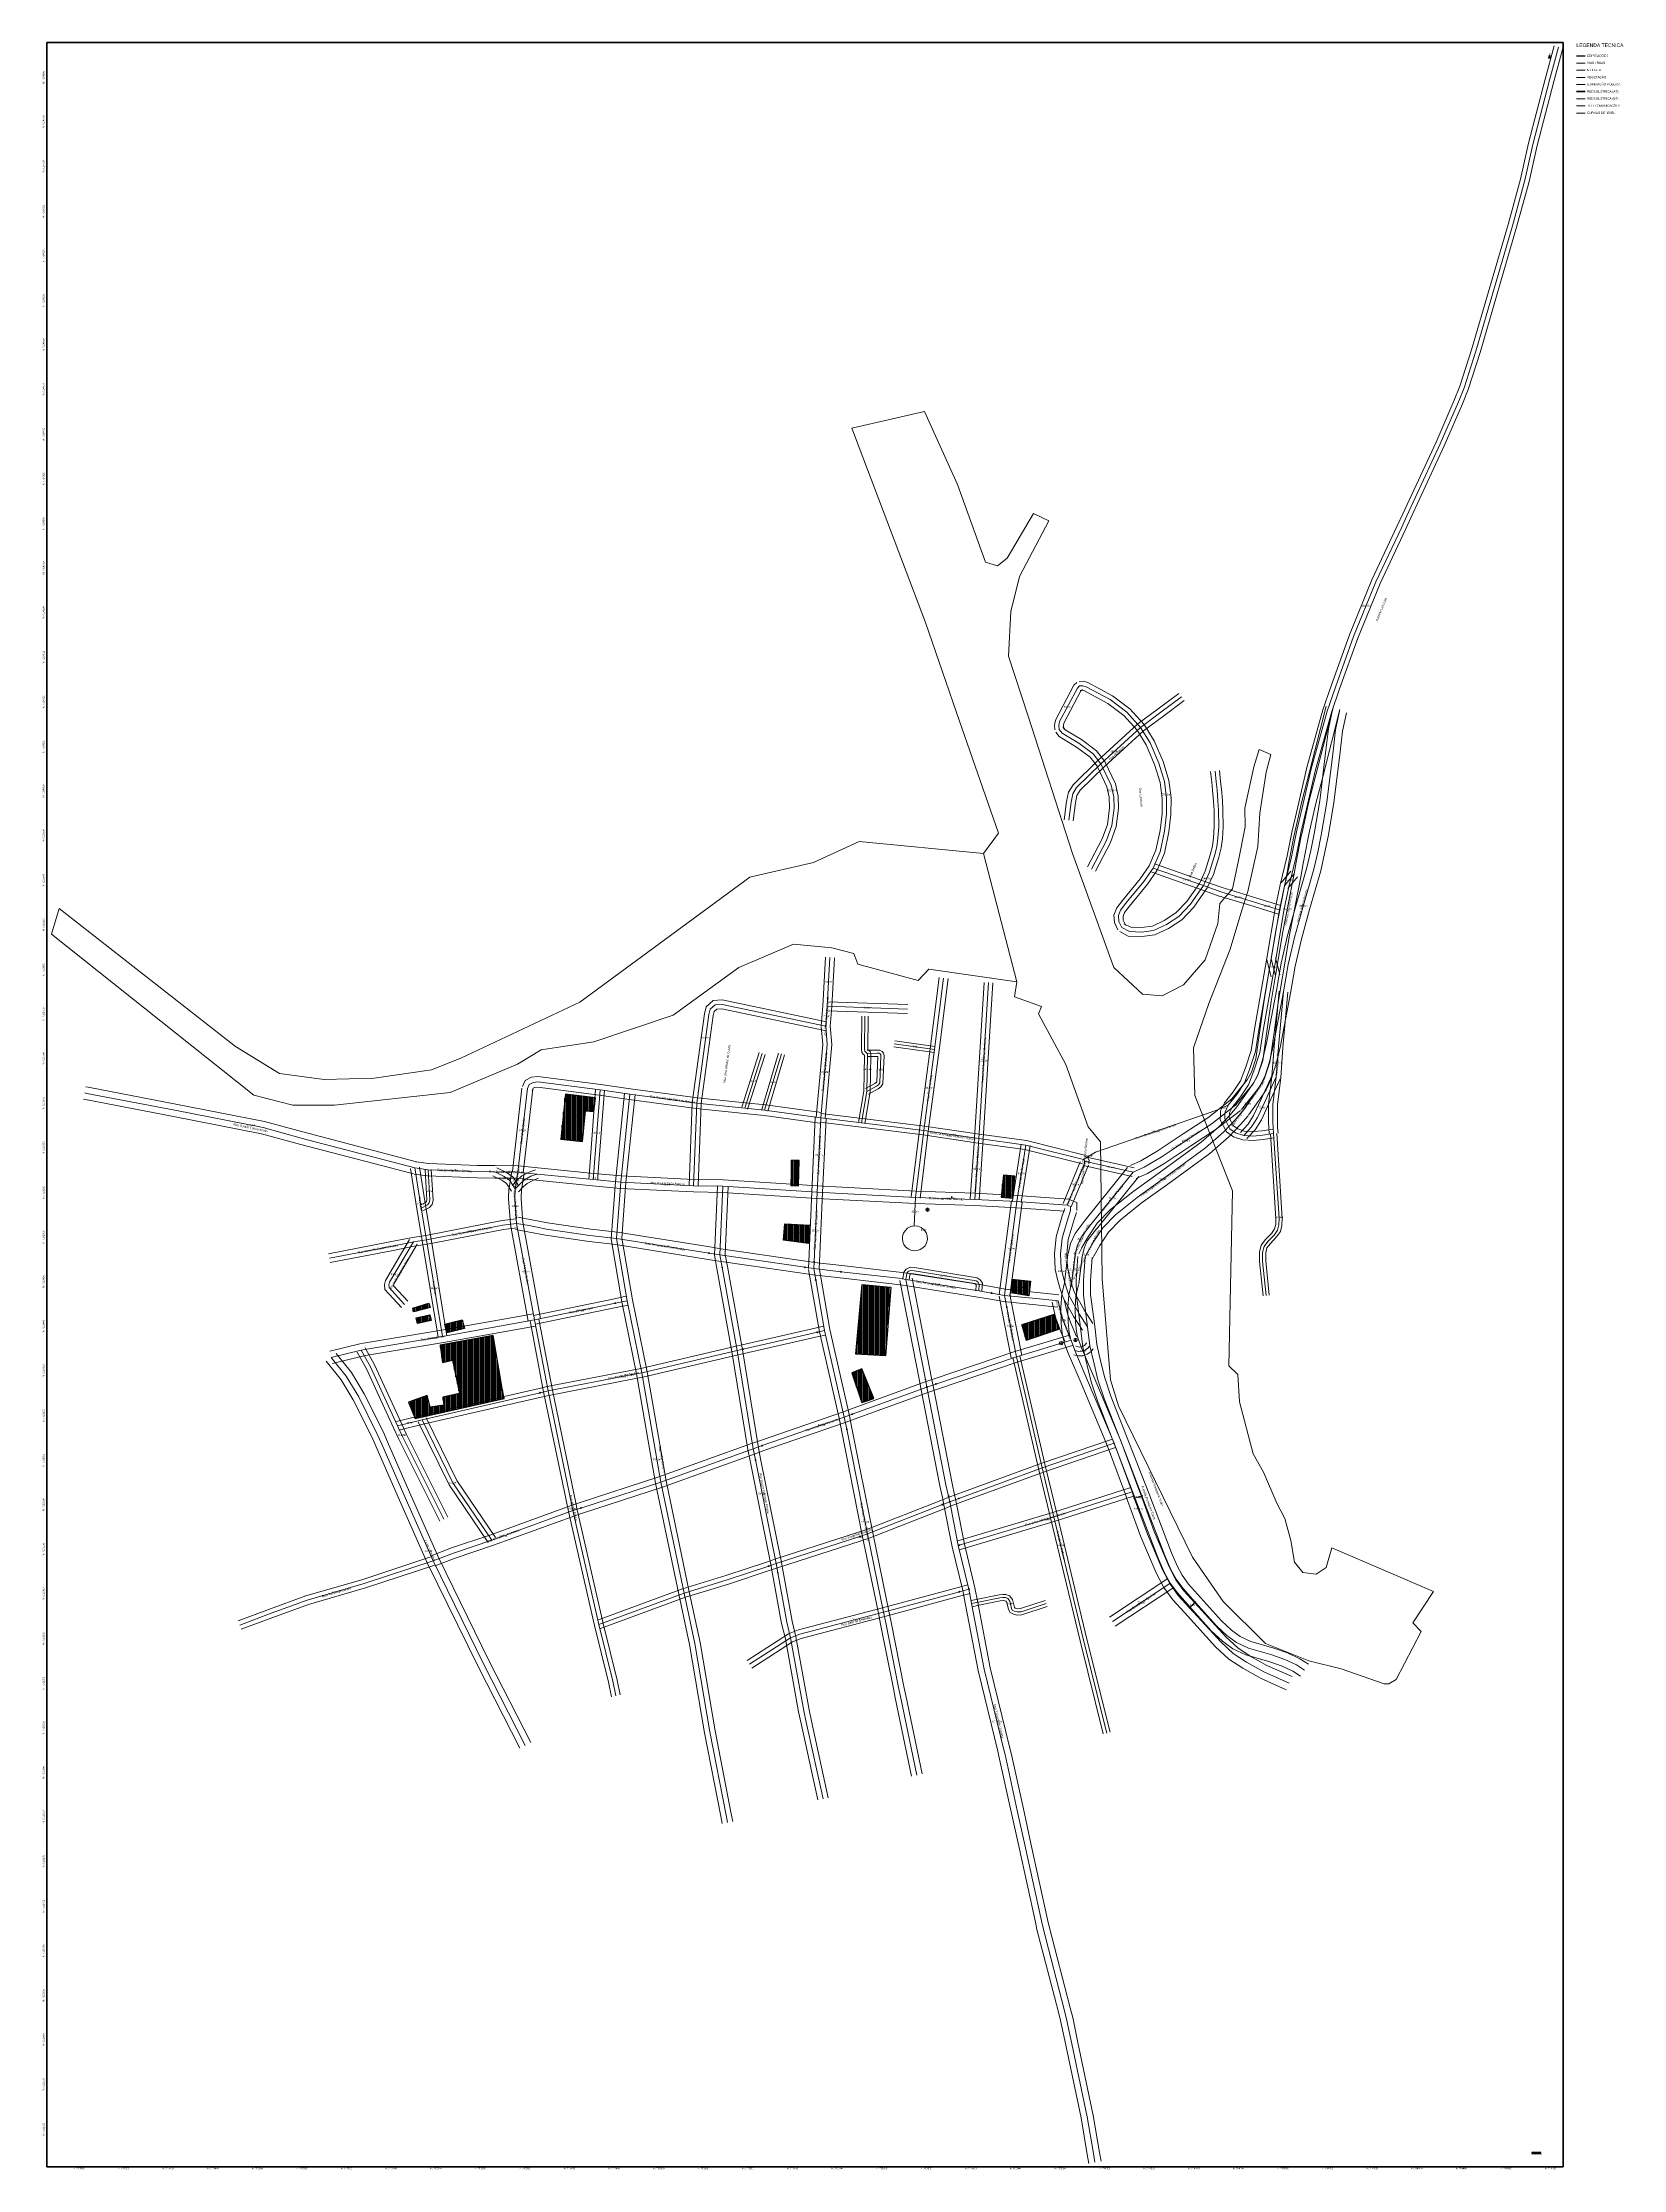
# Model space of a CAD drawing. Header units: metres. Extents: x 212809 to 214582, y 7522455 to 7524839.
import ezdxf
from ezdxf.enums import TextEntityAlignment as Align

# ---------------------------------------------------------------- set-up
doc = ezdxf.new("R2010")
doc.units = ezdxf.units.M
for name, color, linetype, lineweight in [('ANNOT_AREA', 2, 'Continuous', 13), ('ANNOT_LENGTH', 2, 'Continuous', 13), ('EDIFICACAO', 7, 'Continuous', 30), ('EQUIPAMENTOS', 4, 'Continuous', 15), ('INFRA_POWER_HV', 1, 'Continuous', 35), ('INFRA_POWER_LV', 30, 'Continuous', 20), ('INFRA_TELECOM', 94, 'Continuous', 15), ('MOBILIARIO_URBANO', 40, 'Continuous', 15), ('QUADRO', 7, 'Continuous', 50), ('TEXTO', 7, 'Continuous', 15), ('TOPOGRAFIA_CURVAS', 252, 'Continuous', 9), ('VEGETACAO', 3, 'Continuous', 13), ('VIAS', 8, 'Continuous', 15), ('VIAS_MEIO_FIO', 251, 'Continuous', 9)]:
    doc.layers.add(name, color=color, linetype=linetype, lineweight=lineweight)
doc.styles.add('PRO_STYLE', font='arial.ttf')

# ---------------------------------------------------------------- blocks, each defined once
blk = doc.blocks.new('ARVORE')
at = {"layer": 'VEGETACAO'}
for p, q in [((-1.5, 0), (1.5, 0)), ((0, -1.5), (0, 1.5))]:
    blk.add_line(p, q, dxfattribs=at)
at = {"layer": 'VEGETACAO', "color": 3}
blk.add_circle((0, 0), 2, dxfattribs=at)
blk = doc.blocks.new('NORTE')
at = {"color": 7}
blk.add_lwpolyline([(0, 0), (-1, -3), (0, 1), (1, -3)], close=True, dxfattribs=at)
blk.add_text('N', height=1.5, dxfattribs=at).set_placement((0, 1.5), align=Align.CENTER)
blk = doc.blocks.new('ESCALA')
blk.add_line((5, 0), (5, 1))
blk.add_lwpolyline([(0, 0), (10, 0), (10, 1), (0, 1)], close=True)
for s, p in [('0', (0, -1.5)), ('5m', (5, -1.5)), ('10m', (10, -1.5))]:
    blk.add_text(s, height=1).set_placement(p, align=Align.CENTER)

msp = doc.modelspace()

# ---------------------------------------------------------------- hatches: boundary and pattern name
at = {"layer": 'EDIFICACAO_HATCH'}
h = msp.add_hatch(dxfattribs=at)
h.set_pattern_fill('ANSI31', scale=0.5, angle=45)
h.paths.add_polyline_path([(213390.1, 7523609.6), (213414.7, 7523607.1), (213417.9, 7523641.5), (213427.4, 7523640.9), (213429.2, 7523656), (213395.4, 7523660.2), (213390.1, 7523609.6)])
h = msp.add_hatch(dxfattribs=at)
h.set_pattern_fill('ANSI31', scale=0.5, angle=45)
h.paths.add_polyline_path([(213648.1, 7523557.8), (213656.7, 7523557.5), (213657.5, 7523586), (213648.9, 7523586.2), (213648.1, 7523557.8)])
h = msp.add_hatch(dxfattribs=at)
h.set_pattern_fill('ANSI31', scale=0.5, angle=45)
h.paths.add_polyline_path([(213886.5, 7523569.5), (213884, 7523544.8), (213897, 7523543.5), (213899.5, 7523568.2), (213886.5, 7523569.5)])
h = msp.add_hatch(dxfattribs=at)
h.set_pattern_fill('ANSI31', scale=0.5, angle=45)
h.paths.add_polyline_path([(213669.3, 7523513.3), (213667.9, 7523492.8), (213640, 7523496.6), (213641.5, 7523515), (213669.3, 7523513.3)])
h = msp.add_hatch(dxfattribs=at)
h.set_pattern_fill('ANSI31', scale=0.5, angle=45)
h.paths.add_polyline_path([(213896.4, 7523452.7), (213916.7, 7523450.5), (213915.1, 7523434.3), (213894.7, 7523437.6), (213896.4, 7523452.7)])
h = msp.add_hatch(dxfattribs=at)
h.set_pattern_fill('ANSI31', scale=0.5, angle=45)
h.paths.add_polyline_path([(213728.2, 7523446.9), (213760.1, 7523444), (213754.3, 7523367), (213721.1, 7523368.7), (213728.2, 7523446.9)])
h = msp.add_hatch(dxfattribs=at)
h.set_pattern_fill('ANSI31', scale=0.5, angle=45)
h.paths.add_polyline_path([(213224.2, 7523420.5), (213242.4, 7523425.8), (213243.7, 7523421), (213225.2, 7523416.1), (213224.2, 7523420.5)])
h = msp.add_hatch(dxfattribs=at)
h.set_pattern_fill('ANSI31', scale=0.5, angle=45)
h.paths.add_polyline_path([(213228.1, 7523409.6), (213243.3, 7523412.7), (213244.8, 7523406.4), (213229.7, 7523403), (213228.1, 7523409.6)])
h = msp.add_hatch(dxfattribs=at)
h.set_pattern_fill('ANSI31', scale=0.5, angle=45)
h.paths.add_polyline_path([(213260.2, 7523402.4), (213279.5, 7523407.4), (213282.1, 7523397.7), (213262.4, 7523392.8), (213260.2, 7523402.4)])
h = msp.add_hatch(dxfattribs=at)
h.set_pattern_fill('ANSI31', scale=0.5, angle=45)
h.paths.add_polyline_path([(213907.2, 7523401.8), (213911.9, 7523384.3), (213949.8, 7523397.3), (213943.6, 7523413.4), (213907.2, 7523401.8)])
h = msp.add_hatch(dxfattribs=at)
h.set_pattern_fill('ANSI31', scale=0.5, angle=45)
h.paths.add_polyline_path([(213254.8, 7523379), (213257.7, 7523359.5), (213268.9, 7523362.2), (213276.5, 7523324.6), (213258.1, 7523320.5), (213259.2, 7523311.7), (213243.8, 7523309.3), (213240.4, 7523322.6), (213219.5, 7523315.1), (213226.9, 7523296.8), (213326.9, 7523318.9), (213324.6, 7523330.2), (213314.4, 7523389.6), (213254.8, 7523379)])
h = msp.add_hatch(dxfattribs=at)
h.set_pattern_fill('ANSI31', scale=0.5, angle=45)
h.paths.add_polyline_path([(213727.9, 7523314.5), (213741.3, 7523319.1), (213727.7, 7523352.4), (213716.7, 7523347.8), (213727.9, 7523314.5)])

# ---------------------------------------------------------------- linework, layer by layer
at = {"layer": 'EDIFICACAO', "color": 5}
msp.add_line((214529, 7524824), (214539, 7524824), dxfattribs=at)
at = {"layer": 'EDIFICACAO'}
for points in [[(213390.1, 7523609.6), (213414.7, 7523607.1), (213417.9, 7523641.5), (213427.4, 7523640.9), (213429.2, 7523656), (213395.4, 7523660.2), (213390.1, 7523609.6)], [(213648.1, 7523557.8), (213656.7, 7523557.5), (213657.5, 7523586), (213648.9, 7523586.2), (213648.1, 7523557.8)], [(213886.5, 7523569.5), (213884, 7523544.8), (213897, 7523543.5), (213899.5, 7523568.2), (213886.5, 7523569.5)], [(213669.3, 7523513.3), (213667.9, 7523492.8), (213640, 7523496.6), (213641.5, 7523515), (213669.3, 7523513.3)], [(213896.4, 7523452.7), (213916.7, 7523450.5), (213915.1, 7523434.3), (213894.7, 7523437.6), (213896.4, 7523452.7)], [(213728.2, 7523446.9), (213760.1, 7523444), (213754.3, 7523367), (213721.1, 7523368.7), (213728.2, 7523446.9)], [(213224.2, 7523420.5), (213242.4, 7523425.8), (213243.7, 7523421), (213225.2, 7523416.1), (213224.2, 7523420.5)], [(213228.1, 7523409.6), (213243.3, 7523412.7), (213244.8, 7523406.4), (213229.7, 7523403), (213228.1, 7523409.6)], [(213260.2, 7523402.4), (213279.5, 7523407.4), (213282.1, 7523397.7), (213262.4, 7523392.8), (213260.2, 7523402.4)], [(213907.2, 7523401.8), (213911.9, 7523384.3), (213949.8, 7523397.3), (213943.6, 7523413.4), (213907.2, 7523401.8)], [(213254.8, 7523379), (213257.7, 7523359.5), (213268.9, 7523362.2), (213276.5, 7523324.6), (213258.1, 7523320.5), (213259.2, 7523311.7), (213243.8, 7523309.3), (213240.4, 7523322.6), (213219.5, 7523315.1), (213226.9, 7523296.8), (213326.9, 7523318.9), (213324.6, 7523330.2), (213314.4, 7523389.6), (213254.8, 7523379)], [(213727.9, 7523314.5), (213741.3, 7523319.1), (213727.7, 7523352.4), (213716.7, 7523347.8), (213727.9, 7523314.5)]]:
    msp.add_lwpolyline(points, close=True, dxfattribs=at)
at = {"layer": 'EQUIPAMENTOS'}
for points in [[(213864.2, 7523930.1), (213881, 7523952.7), (213837.4, 7524078.5), (213799.1, 7524189.1), (213716.7, 7524406.7), (213798, 7524425.4), (213835.1, 7524343.8), (213866.5, 7524256.7), (213879.8, 7524252.6), (213890.9, 7524261.2), (213920.1, 7524311), (213937.6, 7524302.9), (213904.7, 7524240.6), (213894.8, 7524201.3), (213892.3, 7524151), (213914.1, 7524083.9), (213964.1, 7523930), (214010.5, 7523802.1), (214042.5, 7523772.2), (214064.4, 7523770.3), (214088.5, 7523782.9), (214112.8, 7523810.8), (214127, 7523851.7), (214129.3, 7523873.8), (214143.4, 7523890.5), (214150, 7523922), (214157.6, 7523960), (214157.2, 7523980.9), (214167.4, 7524027.3), (214173.2, 7524046.7), (214186.5, 7524040.8), (214181.1, 7524021), (214174.2, 7523975.2), (214171.8, 7523937.8), (214160.6, 7523887.5), (214153.8, 7523866.5), (214140.8, 7523822.8), (214117, 7523761.9), (214099.7, 7523712.1), (214101.1, 7523658.8), (214143.5, 7523551.9), (214139.3, 7523355.6), (214149.5, 7523345.9), (214151.1, 7523315.2), (214166.6, 7523257.2), (214178, 7523236.5), (214193, 7523201.9), (214202.2, 7523184.5), (214208.8, 7523159.7), (214212.9, 7523135.5), (214222.4, 7523123.9), (214237.1, 7523122.2), (214248.5, 7523129.7), (214254.9, 7523151.6), (214315.6, 7523125.6), (214368.9, 7523102.7), (214345.4, 7523067.4), (214354.8, 7523057.7), (214326.8, 7523004.1), (214318.7, 7522999.3), (214313.3, 7522999.1), (214265.1, 7523016.1), (214228.8, 7523024.9), (214180.4, 7523044.5), (214132.9, 7523091.4), (214098.5, 7523141.3), (214015.5, 7523310.7), (214006.4, 7523340), (213997.1, 7523453.1), (213995.2, 7523606.6), (213981.6, 7523623.7), (213956.6, 7523693.3), (213925.8, 7523750.1), (213929.4, 7523758.6), (213899.1, 7523769.2), (213901.4, 7523786.1), (213864.2, 7523930.1)], [(212827.7, 7523868.3), (213025.3, 7523713.7), (213074.9, 7523683.3), (213125, 7523676.5), (213180.9, 7523678.1), (213245.4, 7523687.4), (213278.1, 7523700.7), (213411.7, 7523763.3), (213602, 7523903.4), (213673.6, 7523919.9), (213724.9, 7523943.3), (213864.2, 7523930.1), (213901.4, 7523786.1), (213802.9, 7523800.2), (213790.8, 7523787.7), (213723.1, 7523805.8), (213718.8, 7523818), (213694.3, 7523824.2), (213651.3, 7523828.5), (213589.8, 7523802.2), (213516.2, 7523748.8), (213427.2, 7523719), (213368.2, 7523709.9), (213341.7, 7523693.7), (213266, 7523661.9), (213136.5, 7523647.9), (213089.8, 7523648), (213046.1, 7523659.1), (212819.1, 7523839.7), (212827.7, 7523868.3)]]:
    msp.add_lwpolyline(points, close=True, dxfattribs=at)
at = {"layer": 'INFRA_POWER_HV', "color": 1}
msp.add_line((214529, 7524784), (214539, 7524784), dxfattribs=at)
at = {"layer": 'INFRA_POWER_LV', "color": 30}
msp.add_line((214529, 7524776), (214539, 7524776), dxfattribs=at)
at = {"layer": 'INFRA_TELECOM', "color": 90}
msp.add_line((214529, 7524768), (214539, 7524768), dxfattribs=at)
at = {"layer": 'MOBILIARIO_URBANO', "color": 2}
msp.add_line((214529, 7524792), (214539, 7524792), dxfattribs=at)
at = {"layer": 'QUADRO', "color": 7}
msp.add_lwpolyline([(212814.1, 7522457.9), (214514, 7522457.9), (214514, 7524839), (212814.1, 7524839)], close=True, dxfattribs=at)
at = {"layer": 'TOPOGRAFIA_CURVAS', "color": 8}
msp.add_line((214529, 7524760), (214539, 7524760), dxfattribs=at)
at = {"layer": 'VEGETACAO', "color": 3}
msp.add_line((214529, 7524800), (214539, 7524800), dxfattribs=at)
at = {"layer": 'VIAS', "color": 1}
msp.add_line((214529, 7524816), (214539, 7524816), dxfattribs=at)
at = {"layer": 'VIAS'}
for points in [[(214509, 7524834), (214498.9, 7524796.8), (214480, 7524724.9), (214471.1, 7524684.6), (214457.2, 7524633.5), (214416.2, 7524493), (214403, 7524452), (214396.6, 7524436.2), (214376.3, 7524389.1), (214339, 7524308.5), (214332.7, 7524295.2), (214304.2, 7524234.6), (214279.1, 7524173.2), (214258.7, 7524116.3), (214249.5, 7524089.6), (214231.6, 7524024.9), (214221.4, 7523981.1), (214215.2, 7523954.3), (214209.4, 7523926.1), (214201.7, 7523893.8), (214196.2, 7523866.9), (214186.9, 7523811.9), (214172.9, 7523732.3), (214169, 7523707.9), (214162.6, 7523688), (214156.7, 7523672.9), (214148.4, 7523660), (214138.6, 7523647.8), (214135, 7523640.4), (214134.9, 7523637.3), (214134.7, 7523632.7), (214140.5, 7523621.5), (214146.9, 7523616.8), (214155.9, 7523613.8), (214166.5, 7523613.2), (214177.1, 7523614.2), (214189.5, 7523616)], [(214019.4, 7523846.9), (214016, 7523853.8), (214015.5, 7523860.3), (214017.9, 7523866.6), (214023.9, 7523874.2), (214043.9, 7523898.6), (214054.4, 7523913.6), (214062.3, 7523932), (214067.2, 7523955.1), (214069.4, 7523974.1), (214069.5, 7523992.1), (214067, 7524010.7), (214060.8, 7524031.4), (214051, 7524054), (214040.4, 7524071.4), (214024.9, 7524088.4), (214006.2, 7524102.5), (213979.4, 7524116.9), (213975.6, 7524118.1), (213972, 7524117.8)], [(213949.1, 7524069), (213948.7, 7524073.6), (213949.5, 7524077.8), (213969.4, 7524115.5), (213972, 7524117.8)], [(213959.7, 7523967.3), (213962.3, 7523987.5), (213964.2, 7523996.8), (213968.5, 7524004), (213995.8, 7524030.6), (214040.4, 7524071.4), (214063.2, 7524088.3), (214086.1, 7524105.5)], [(214256.1, 7524093.3), (214236.9, 7524018), (214228.7, 7523986.5), (214222.1, 7523957), (214220, 7523947.4), (214214.9, 7523920.4), (214212.5, 7523907.1), (214199.9, 7523842.1), (214191.5, 7523793.1), (214186.7, 7523764.2), (214182, 7523730.4), (214177.5, 7523697.8), (214171.8, 7523681.5), (214166.4, 7523671.9), (214147.3, 7523648.1)], [(214166.5, 7523657.8), (214174.2, 7523669.2), (214179.5, 7523679.9), (214184.7, 7523696.4), (214189.4, 7523715.8), (214200.6, 7523775), (214205.7, 7523805.4), (214212.8, 7523836), (214222.1, 7523869.3), (214234.5, 7523912.4), (214238.9, 7523931.6), (214242.8, 7523950.6), (214249.2, 7523987.7), (214256.1, 7524044.7), (214259, 7524068.6), (214263.4, 7524089.4)], [(213949.1, 7524069), (213952.3, 7524064.8), (213971.1, 7524053.5), (213987.3, 7524041.6), (213995.8, 7524030.6), (214007.3, 7524006.5), (214010.2, 7523993.6), (214010.6, 7523980.8), (214008, 7523961.3), (214002, 7523944.4), (213985.3, 7523912.6)], [(214123.8, 7524022.4), (214125.2, 7524010.3), (214126, 7524001.5), (214127, 7523989.1), (214127.7, 7523978.5), (214127.9, 7523959.9), (214127, 7523947.1), (214125.7, 7523937.3), (214123.2, 7523927.3), (214117.2, 7523908.3), (214110.7, 7523894), (214096.2, 7523873.1), (214083.2, 7523859.4), (214069.4, 7523850.4), (214054.9, 7523843.7), (214041.5, 7523841.8), (214027.8, 7523842.5), (214019.4, 7523846.9)], [(214130.2, 7523887.1), (214110.7, 7523894), (214054.4, 7523913.6)], [(214212.5, 7523907.1), (214201.7, 7523893.8)], [(214169, 7523875.2), (214130.2, 7523887.1)], [(214196.2, 7523866.9), (214169, 7523875.2)], [(213692, 7523813.5), (213689, 7523758.7)], [(214186.9, 7523811.9), (214191.5, 7523793.1)], [(213819.4, 7523790.4), (213809.4, 7523710.4), (213797.3, 7523619.5), (213788.1, 7523544.4)], [(213869.8, 7523785.2), (213858.9, 7523610.4)], [(213687.3, 7523736.5), (213571, 7523760.9), (213563.2, 7523760.2), (213557.7, 7523755.4), (213556.2, 7523749.4), (213542.7, 7523650), (213539.1, 7523557.6)], [(214189.5, 7523616), (214189, 7523622.7), (214188.7, 7523628.8), (214188.7, 7523648.7), (214192.4, 7523679.5), (214195, 7523713.1), (214200.6, 7523775)], [(213687.3, 7523736.5), (213689, 7523758.7)], [(213779, 7523755.6), (213689, 7523758.7)], [(213727.5, 7523628.1), (213733.5, 7523663.3), (213734.2, 7523703.2), (213734.2, 7523704.7), (213733.9, 7523705.9), (213732.2, 7523707.2), (213731.1, 7523708.5), (213730.9, 7523710.3), (213731.3, 7523747.7)], [(213681.6, 7523633.7), (213689, 7523716), (213687.3, 7523736.5)], [(213809.4, 7523710.4), (213764.1, 7523716.6)], [(213596.4, 7523644.6), (213616, 7523705.9)], [(213618.8, 7523642.2), (213637.5, 7523705.3)], [(213733.5, 7523663.3), (213744.2, 7523669), (213746.5, 7523670.8), (213747.9, 7523672.9), (213749.2, 7523703.2), (213748.9, 7523704.5), (213748.2, 7523705.4), (213747.1, 7523706), (213745.1, 7523706.1), (213733.9, 7523705.9)], [(213352.7, 7523666.4), (213342.1, 7523572.9)], [(213681.6, 7523633.7), (213618.8, 7523642.2), (213596.4, 7523644.6), (213542.7, 7523650), (213467.7, 7523660.3), (213434.2, 7523665), (213364.5, 7523674.1), (213359.1, 7523673.4), (213354.8, 7523671.2), (213352.7, 7523666.4)], [(214155.9, 7523613.8), (214164.8, 7523623.4), (214171.4, 7523634), (214180, 7523652.5), (214192.4, 7523679.5)], [(212856.4, 7523661.6), (212858.8, 7523661.1), (212957.3, 7523642.1), (213056.4, 7523622.7), (213099, 7523611), (213226.7, 7523577.5)], [(213434.2, 7523665), (213426.9, 7523568.7)], [(213467.7, 7523660.3), (213457.4, 7523561.5), (213452.7, 7523498.5), (213464.7, 7523428.7), (213481.1, 7523347.9), (213502.3, 7523225.4), (213528.4, 7523100.9), (213540.5, 7523044.4), (213557.4, 7522945.4), (213575.5, 7522852.1), (213577.1, 7522843.8)], [(213981.2, 7523483.5), (213987.7, 7523494.8), (213998, 7523510.5), (214012.1, 7523525), (214036.3, 7523544.5), (214066, 7523565.7), (214113.1, 7523600.1), (214133.8, 7523617.9), (214146.4, 7523631.5), (214154.7, 7523641.3)], [(213989.6, 7523595.1), (214124.7, 7523641.8)], [(214147.3, 7523648.1), (214120.5, 7523627.3), (214092.4, 7523608.9), (214063.3, 7523589.6), (214044.3, 7523578.2), (214032.1, 7523572.9)], [(214124.7, 7523641.8), (214138.6, 7523647.8)], [(214154.7, 7523641.3), (214166.5, 7523657.8)], [(213677.8, 7523550.4), (213681.6, 7523633.7)], [(213976.4, 7523587), (213911.5, 7523603.2), (213858.9, 7523610.4), (213797.3, 7523619.5), (213727.5, 7523628.1), (213681.6, 7523633.7)], [(213858.9, 7523610.4), (213854.3, 7523542.3)], [(213901.7, 7523539.7), (213911.5, 7523603.2)], [(213976.4, 7523587), (213989.6, 7523595.1)], [(214189.5, 7523616), (214195.6, 7523521.1), (214195.4, 7523513.6), (214193.9, 7523507.6), (214190.2, 7523502.3), (214183.1, 7523494.9), (214178.8, 7523489.4), (214177.1, 7523482.6), (214177.2, 7523473), (214181.1, 7523434.6)], [(213226.7, 7523577.5), (213233.8, 7523532.4), (213239.8, 7523496.9)], [(213226.7, 7523577.5), (213241.5, 7523575.5), (213296.8, 7523573.4), (213316.2, 7523573.2)], [(213233.8, 7523532.4), (213240.7, 7523536), (213242.7, 7523538.3), (213243.5, 7523541.6), (213241.5, 7523575.5)], [(213316.2, 7523573.2), (213326.7, 7523568), (213333, 7523563.5), (213339.1, 7523554.2)], [(213316.2, 7523573.2), (213342.1, 7523572.9)], [(213342.1, 7523572.9), (213339.1, 7523554.2)], [(213363.6, 7523570.7), (213356.7, 7523568.2), (213349.6, 7523564.3), (213344.6, 7523559.8), (213339.1, 7523554.2)], [(213677.8, 7523550.4), (213571.9, 7523557), (213539.1, 7523557.6), (213457.4, 7523561.5), (213426.6, 7523564.5), (213363.6, 7523570.7), (213342.1, 7523572.9)], [(213977.3, 7523582.5), (213958, 7523535.7)], [(213977.3, 7523582.5), (213977.6, 7523585.2), (213977.1, 7523586.2), (213976.4, 7523587)], [(213982.2, 7523584.1), (213977.6, 7523585.2)], [(214032.1, 7523572.9), (213982.2, 7523584.1)], [(214032.1, 7523572.9), (213984.5, 7523514)], [(213339.1, 7523554.2), (213338.7, 7523543), (213340.7, 7523515.4)], [(213426.9, 7523568.7), (213426.6, 7523564.5)], [(213684.3, 7522870.4), (213665.5, 7522956.2), (213662.7, 7522969), (213647.9, 7523050.7), (213643.7, 7523068.2), (213633.6, 7523123.6), (213631.7, 7523134), (213608.5, 7523250.2), (213606, 7523262.8), (213587.9, 7523372.7), (213571.1, 7523465.9), (213568.6, 7523480), (213571.9, 7523557)], [(213673.9, 7523464.7), (213674.2, 7523472.3), (213677.8, 7523550.4)], [(213961.9, 7523529.8), (213961.9, 7523534.2), (213958, 7523535.7), (213901.7, 7523539.7), (213854.3, 7523542.3), (213788.1, 7523544.4), (213677.8, 7523550.4)], [(213786.5, 7523512.5), (213788.1, 7523544.4)], [(213887.7, 7523434.7), (213901.7, 7523539.7)], [(213980.9, 7523399.3), (213971.6, 7523414.1), (213959.9, 7523434.9), (213956.7, 7523444), (213953.8, 7523454.2), (213951.4, 7523465.2), (213950.7, 7523481.2), (213952.4, 7523498.7), (213959.2, 7523521.7), (213961.9, 7523529.8)], [(213239.8, 7523496.9), (213325.1, 7523513.4), (213340.7, 7523515.4)], [(213360.7, 7523407.1), (213340.7, 7523515.4)], [(213340.7, 7523515.4), (213354.7, 7523512.9), (213374.1, 7523509), (213422.9, 7523501.9), (213452.7, 7523498.5), (213556.4, 7523482), (213568.6, 7523480), (213664, 7523466.1), (213673.9, 7523464.7)], [(213776.9, 7523489.2), (213779.6, 7523486.9), (213782.8, 7523485.4), (213786.3, 7523484.7), (213789.8, 7523484.8), (213793.2, 7523485.9), (213796.2, 7523487.8), (213798.6, 7523490.3), (213800.4, 7523493.4), (213801.3, 7523497.3), (213801.1, 7523501.3), (213799.8, 7523505.1), (213797.4, 7523508.3), (213794.2, 7523510.7), (213790.5, 7523512.2), (213786.5, 7523512.5), (213782.6, 7523511.7), (213779, 7523509.9), (213776.2, 7523507.1), (213774.5, 7523504.3), (213773.5, 7523501.2), (213773.3, 7523498), (213773.8, 7523494.8), (213775, 7523491.8), (213776.9, 7523489.2)], [(213984.5, 7523514), (213973.7, 7523499.8), (213969.3, 7523490.1), (213966.9, 7523479.6)], [(213130.7, 7523476.3), (213199.6, 7523489.6), (213224.9, 7523494.6), (213239.8, 7523496.9)], [(213215.1, 7523424.6), (213197.6, 7523443.3), (213197.4, 7523446.3), (213198.3, 7523449.5), (213224.9, 7523494.6)], [(213257.5, 7523388.6), (213239.8, 7523496.9)], [(213966.9, 7523479.6), (213963, 7523448.3)], [(214224.2, 7523014.4), (214215, 7523020.4), (214202.2, 7523026.5), (214187.5, 7523031.6), (214161.2, 7523039.1), (214148, 7523045.5), (214137.2, 7523053.3), (214125.4, 7523064.2), (214101.7, 7523090.7), (214087.9, 7523106.1), (214080.3, 7523116.5), (214074, 7523128), (214067.6, 7523143.1), (214041.9, 7523210), (214023.8, 7523256.9), (213999.4, 7523319), (213992.5, 7523340), (213988.1, 7523358.1), (213983.5, 7523378.1), (213980.9, 7523399.3), (213976.3, 7523435), (213976.2, 7523451.6), (213978.1, 7523477.6)], [(213978.1, 7523477.6), (213981.2, 7523483.5)], [(213789.5, 7522897), (213771.2, 7522984.9), (213769, 7522995.2), (213754.6, 7523067.4), (213752.1, 7523079.5), (213734.1, 7523167.2), (213710.9, 7523284.5), (213708.1, 7523298.2), (213686, 7523395.1), (213676.1, 7523452), (213673.9, 7523464.7)], [(213673.9, 7523464.7), (213704.4, 7523461.2), (213768.9, 7523453.9), (213777.2, 7523452.6), (213858.9, 7523439.8), (213873.3, 7523437.2), (213887.7, 7523434.7), (213930.7, 7523430.3), (213947.8, 7523428.5)], [(213777.2, 7523452.6), (213778.4, 7523459.2), (213779.8, 7523461.4), (213782.5, 7523462.5), (213786.3, 7523462.3), (213855.8, 7523451.1), (213857.9, 7523449.7), (213859.3, 7523447.3), (213858.9, 7523439.8)], [(213777.2, 7523452.6), (213799.1, 7523340.3), (213800.8, 7523331.9), (213822.1, 7523222.4), (213825, 7523209.6), (213826.3, 7523203.3), (213835.9, 7523154.4), (213847.8, 7523105.4), (213850.9, 7523089.2), (213865, 7523015.7), (213887, 7522925.4), (213888.4, 7522919.9), (213902, 7522857.4), (213910.5, 7522818.8), (213929.1, 7522733.6), (213930.9, 7522725.5), (213954.6, 7522634.3), (213957.4, 7522623.4), (213963.2, 7522595.7), (213980.5, 7522514), (213987.5, 7522472.8), (213989.2, 7522462.9)], [(213360.7, 7523407.1), (213451.4, 7523425.9), (213464.7, 7523428.7)], [(213901.1, 7523365.9), (213890.3, 7523421.2), (213887.7, 7523434.7)], [(213947.8, 7523428.5), (213951.5, 7523412.1), (213955.7, 7523400.9), (213961.8, 7523385.9)], [(213963, 7523448.3), (213959.9, 7523434.9), (213958.8, 7523421.4), (213959.3, 7523404.1), (213960.4, 7523393.1), (213961.8, 7523385.9), (213962.4, 7523384.3), (213966.5, 7523372.7), (213980.9, 7523339.4), (214010.6, 7523268.8), (214030.8, 7523214.4), (214033.3, 7523207.4), (214048.1, 7523167.1), (214065, 7523127.1), (214073.1, 7523111.5), (214082.6, 7523098.4), (214095.3, 7523084.5), (214130.2, 7523046.3), (214144.3, 7523033.1), (214159.1, 7523023.6), (214178.4, 7523012.7), (214207, 7523000)], [(213132.8, 7523365.2), (213166.3, 7523373.4), (213170.3, 7523374.1), (213257.5, 7523388.6), (213360.7, 7523407.1)], [(213451.9, 7522985.8), (213448.4, 7523002.3), (213432.9, 7523065.9), (213403.8, 7523193.4), (213402.2, 7523201), (213375.9, 7523327.5), (213360.7, 7523407.1)], [(213234.8, 7523295.1), (213367, 7523325.5), (213375.9, 7523327.5), (213469.2, 7523345.6), (213481.1, 7523347.9), (213587.9, 7523372.7), (213594.7, 7523374.3), (213677.9, 7523393.3), (213686, 7523395.1)], [(213962.4, 7523384.3), (213901.1, 7523365.9), (213810.8, 7523335.3), (213800.8, 7523331.9), (213717.1, 7523301.5), (213708.1, 7523298.2), (213616, 7523266.3), (213606, 7523262.8), (213502.3, 7523225.4), (213412.8, 7523196.3), (213403.8, 7523193.4)], [(213350.4, 7522930.2), (213303.6, 7523021.6), (213247.2, 7523137), (213214.3, 7523211.4), (213189.5, 7523267.8), (213184.5, 7523279), (213163.7, 7523320.8), (213149.7, 7523344.1), (213132.8, 7523365.2)], [(213259.1, 7523183.7), (213212.6, 7523276.6), (213207.3, 7523288.3), (213176.8, 7523354.6), (213166.3, 7523373.4)], [(213901.1, 7523365.9), (213929.9, 7523241.3), (213943.2, 7523186.4), (213976.4, 7523048.2), (214002.3, 7522944)], [(213966.5, 7523372.7), (213970.9, 7523371.7), (213974.9, 7523372), (213978.2, 7523373.3), (213981, 7523375.3), (213983.5, 7523378.1)], [(213234.8, 7523295.1), (213207.3, 7523288.3)], [(213312.8, 7523160.4), (213269.2, 7523224.6), (213234.8, 7523295.1)], [(213432.9, 7523065.9), (213528.4, 7523100.9), (213576.7, 7523115.8), (213623.3, 7523131.2), (213631.7, 7523134), (213725.6, 7523164.4), (213734.1, 7523167.2), (213818.1, 7523200.1), (213826.3, 7523203.3), (213836.5, 7523207), (213929.9, 7523241.3), (214010.6, 7523268.8)], [(214030.8, 7523214.4), (213943.2, 7523186.4), (213837, 7523154.7), (213835.9, 7523154.4)], [(213403.8, 7523193.4), (213312.8, 7523160.4), (213269.9, 7523145.8), (213247.2, 7523137)], [(214033.3, 7523207.4), (214041.9, 7523210)], [(213030.2, 7523065), (213065.4, 7523078.3), (213105.9, 7523093), (213169.7, 7523111.5), (213247.2, 7523137)], [(213601.9, 7523021.1), (213647.9, 7523050.7), (213658.3, 7523054.8), (213752.1, 7523079.5), (213837.2, 7523102.5), (213847.8, 7523105.4)], [(213850.9, 7523089.2), (213856.6, 7523090.3), (213882.5, 7523095.6), (213886, 7523096), (213888.7, 7523095.8), (213891.3, 7523094.9), (213893.6, 7523092), (213895.6, 7523083.7), (213896.5, 7523081.9), (213898.4, 7523080.8), (213901.9, 7523079.8), (213906.4, 7523080.1), (213934.6, 7523089.2)], [(214073.1, 7523111.5), (214008.7, 7523069)], [(214101.7, 7523090.7), (214095.3, 7523084.5)]]:
    msp.add_lwpolyline(points, dxfattribs=at)
for centre in [(213828.6, 7523544.8), (213556.4, 7523482), (213571.1, 7523465.9), (213664, 7523466.1), (213674.2, 7523472.3), (213676.1, 7523452), (213704.4, 7523461.2), (213873.3, 7523437.2), (213451.4, 7523425.9), (213890.3, 7523421.2), (213677.9, 7523393.3), (213594.7, 7523374.3), (213469.2, 7523345.6), (213799.1, 7523340.3), (213800.8, 7523331.9), (213810.8, 7523335.3), (213367, 7523325.5), (213710.9, 7523284.5), (213717.1, 7523301.5), (213616, 7523266.3), (213608.5, 7523250.2), (213402.2, 7523201), (213412.8, 7523196.3), (213818.1, 7523200.1), (213825, 7523209.6), (213826.3, 7523203.3), (213836.5, 7523207), (214033.3, 7523207.4), (214041.9, 7523210), (213725.6, 7523164.4), (213837, 7523154.7), (213623.3, 7523131.2), (213633.6, 7523123.6), (213837.2, 7523102.5), (213847.8, 7523105.4), (214095.3, 7523084.5), (214101.7, 7523090.7)]:
    msp.add_circle(centre, 0.5, dxfattribs=at)
at = {"layer": 'VIAS_MEIO_FIO', "color": 9}
msp.add_line((214529, 7524808), (214539, 7524808), dxfattribs=at)
at = {"layer": 'VIAS_MEIO_FIO', "color": 251}
for points in [[(214504.2, 7524835.3), (214494, 7524798.1), (214475.1, 7524726.1), (214466.2, 7524685.8), (214452.4, 7524634.9), (214411.5, 7524494.5), (214398.3, 7524453.7), (214392, 7524438.1), (214371.7, 7524391.1), (214334.5, 7524310.6), (214328.2, 7524297.4), (214299.6, 7524236.6), (214274.4, 7524175), (214254, 7524117.9), (214244.7, 7524091), (214226.7, 7524026.2), (214216.5, 7523982.2), (214210.3, 7523955.3), (214204.5, 7523927.2), (214196.8, 7523894.9), (214191.3, 7523867.8), (214182, 7523812.7), (214167.9, 7523733.1), (214164.2, 7523709.1), (214157.9, 7523689.7), (214152.2, 7523675.2), (214144.3, 7523662.9), (214134.4, 7523650.5), (214130.1, 7523641.6), (214129.9, 7523637.5), (214129.6, 7523631.6), (214136.6, 7523618.1), (214144.6, 7523612.3), (214154.9, 7523608.9), (214166.6, 7523608.2), (214177.7, 7523609.2), (214190.2, 7523611.1)], [(214513.8, 7524832.7), (214503.7, 7524795.5), (214484.9, 7524723.8), (214475.9, 7524683.4), (214462, 7524632.1), (214421, 7524491.5), (214407.7, 7524450.2), (214401.2, 7524434.2), (214380.8, 7524387), (214343.5, 7524306.4), (214337.3, 7524293.1), (214308.8, 7524232.6), (214283.8, 7524171.4), (214263.4, 7524114.6), (214254.3, 7524088.1), (214236.4, 7524023.7), (214226.2, 7523980), (214220.1, 7523953.2), (214214.3, 7523925), (214206.5, 7523892.7), (214201.1, 7523866), (214191.8, 7523811), (214177.8, 7523731.5), (214173.9, 7523706.8), (214167.3, 7523686.3), (214161.2, 7523670.6), (214152.4, 7523657.1), (214142.9, 7523645.2), (214140, 7523639.1), (214139.9, 7523637.1), (214139.7, 7523633.8), (214144.4, 7523624.8), (214149.3, 7523621.3), (214156.8, 7523618.8), (214166.4, 7523618.2), (214176.5, 7523619.2), (214188.7, 7523620.9)], [(213944.1, 7524068.6), (213943.7, 7524073.9), (213944.8, 7524079.5), (213965.4, 7524118.6), (213968.7, 7524121.5)], [(214023.9, 7523849.1), (214020.9, 7523855.1), (214020.6, 7523859.5), (214022.3, 7523864), (214027.8, 7523871), (214047.9, 7523895.6), (214058.8, 7523911.2), (214067.1, 7523930.5), (214072.1, 7523954.3), (214074.4, 7523973.8), (214074.5, 7523992.4), (214071.9, 7524011.8), (214065.5, 7524033.1), (214055.4, 7524056.3), (214044.4, 7524074.4), (214028.3, 7524092.2), (214009, 7524106.8), (213981.3, 7524121.5), (213976.2, 7524123.2), (213971.6, 7524122.8)], [(213954.1, 7524069.4), (213953.8, 7524073.4), (213954.3, 7524076.2), (213973.4, 7524112.3), (213975.3, 7524114)], [(213954.7, 7523967.9), (213957.4, 7523988.3), (213959.5, 7523998.6), (213964.6, 7524007.1), (213992.4, 7524034.2), (214037.2, 7524075.3), (214060.2, 7524092.3), (214083.1, 7524109.5)], [(213964.6, 7523966.6), (213967.3, 7523986.7), (213969, 7523994.9), (213972.5, 7524000.9), (213999.3, 7524027), (214043.6, 7524067.5), (214066.2, 7524084.3), (214089.1, 7524101.5)], [(214014.9, 7523844.6), (214011, 7523852.5), (214010.4, 7523861), (214013.5, 7523869.1), (214020, 7523877.3), (214039.9, 7523901.6), (214050.1, 7523916.1), (214057.5, 7523933.6), (214062.2, 7523955.9), (214064.4, 7523974.4), (214064.5, 7523991.8), (214062.1, 7524009.7), (214056.1, 7524029.7), (214046.5, 7524051.7), (214036.4, 7524068.4), (214021.5, 7524084.7), (214003.5, 7524098.3), (213977.4, 7524112.3), (213975.1, 7524113), (213972.5, 7524112.8)], [(214248.3, 7524095.2), (214229.2, 7524020), (214221, 7523988.4), (214214.3, 7523958.7), (214212.2, 7523949), (214207, 7523921.8), (214204.6, 7523908.6), (214192, 7523843.5), (214183.6, 7523794.4), (214178.8, 7523765.4), (214174.1, 7523731.5), (214169.6, 7523699.7), (214164.5, 7523684.8), (214159.7, 7523676.4), (214141.1, 7523653.1)], [(213953, 7524072.1), (213955.7, 7524068.6), (213973.9, 7524057.7), (213990.9, 7524045.2), (214000.1, 7524033.2), (214012.1, 7524008.1), (214015.2, 7523994.2), (214015.6, 7523980.6), (214012.9, 7523960.1), (214006.6, 7523942.4), (213989.7, 7523910.3)], [(214263.8, 7524091.3), (214244.7, 7524016), (214236.5, 7523984.6), (214229.9, 7523955.2), (214227.9, 7523945.8), (214222.7, 7523918.9), (214220.3, 7523905.7), (214207.7, 7523840.6), (214199.4, 7523791.8), (214194.6, 7523763), (214190, 7523729.3), (214185.3, 7523696), (214179.1, 7523678.2), (214173, 7523667.4), (214153.6, 7523643.1)], [(214159.9, 7523662.3), (214167.2, 7523673.3), (214172.1, 7523683), (214177, 7523698.5), (214181.5, 7523717.5), (214192.7, 7523776.4), (214197.8, 7523806.9), (214205.1, 7523838), (214214.4, 7523871.5), (214226.8, 7523914.4), (214231.1, 7523933.3), (214234.9, 7523952), (214241.3, 7523988.9), (214248.2, 7524045.7), (214251.1, 7524069.9), (214255.5, 7524091)], [(214173.1, 7523653.4), (214181.1, 7523665.2), (214186.9, 7523676.9), (214192.4, 7523694.3), (214197.2, 7523714.2), (214208.4, 7523773.6), (214213.5, 7523803.8), (214220.6, 7523834), (214229.7, 7523867.1), (214242.3, 7523910.4), (214246.7, 7523929.9), (214250.7, 7523949.1), (214257.1, 7523986.6), (214264.1, 7524043.8), (214266.9, 7524067.3), (214271.2, 7524087.8)], [(213945.1, 7524066), (213949, 7524061), (213968.4, 7524049.3), (213983.8, 7524038), (213991.5, 7524028), (214002.6, 7524004.8), (214005.2, 7523993), (214005.6, 7523981.1), (214003.1, 7523962.5), (213997.4, 7523946.4), (213980.9, 7523914.9)], [(214128.7, 7524022.9), (214130.1, 7524010.8), (214131, 7524002), (214132, 7523989.5), (214132.7, 7523978.6), (214132.9, 7523959.8), (214132, 7523946.6), (214130.6, 7523936.4), (214128.1, 7523925.9), (214121.9, 7523906.5), (214115, 7523891.5), (214100.1, 7523870), (214086.4, 7523855.6), (214071.8, 7523846), (214056.3, 7523838.8), (214041.7, 7523836.8), (214026.5, 7523837.5), (214017.1, 7523842.4)], [(214118.8, 7524021.8), (214120.2, 7524009.8), (214121, 7524001.1), (214122, 7523988.7), (214122.7, 7523978.3), (214122.9, 7523960.1), (214122, 7523947.6), (214120.8, 7523938.3), (214118.4, 7523928.6), (214112.6, 7523910.1), (214106.3, 7523896.5), (214092.3, 7523876.3), (214079.9, 7523863.3), (214066.9, 7523854.8), (214053.5, 7523848.5), (214041.2, 7523846.9), (214029.2, 7523847.4), (214021.7, 7523851.3)], [(214128.5, 7523882.3), (214109, 7523889.3), (214052.8, 7523908.9)], [(214131.9, 7523891.8), (214112.3, 7523898.7), (214056.1, 7523918.3)], [(214208.6, 7523910.3), (214197.8, 7523897)], [(214216.3, 7523904), (214205.5, 7523890.7)], [(214167.6, 7523870.4), (214128.7, 7523882.3)], [(214170.5, 7523880), (214131.7, 7523891.8)], [(214197.7, 7523871.7), (214170.5, 7523880)], [(214194.8, 7523862.1), (214167.6, 7523870.4)], [(213687, 7523813.7), (213684, 7523759)], [(213697, 7523813.2), (213694, 7523758.4)], [(214182, 7523810.7), (214186.6, 7523791.9)], [(214191.7, 7523813.1), (214196.3, 7523794.3)], [(213814.5, 7523791), (213804.4, 7523711), (213792.3, 7523620.1), (213783.2, 7523545.1)], [(213824.4, 7523789.8), (213814.3, 7523709.7), (213802.2, 7523618.9), (213793.1, 7523543.8)], [(213864.8, 7523785.5), (213854, 7523610.7)], [(213874.8, 7523784.9), (213863.9, 7523610)], [(213688.3, 7523741.4), (213571.3, 7523766), (213561.1, 7523765.1), (213553.2, 7523758.2), (213551.3, 7523750.3), (213537.7, 7523650.5), (213534.1, 7523557.8)], [(213779.2, 7523760.6), (213689.1, 7523763.7)], [(214184.5, 7523615.7), (214184, 7523622.5), (214183.7, 7523628.7), (214183.7, 7523649), (214187.4, 7523680), (214190, 7523713.5), (214195.6, 7523775.5)], [(214194.5, 7523616.3), (214194, 7523623), (214193.7, 7523628.9), (214193.7, 7523648.4), (214197.4, 7523679), (214200, 7523712.7), (214205.5, 7523774.6)], [(213686.2, 7523731.6), (213570.7, 7523755.9), (213565.2, 7523755.4), (213562.1, 7523752.7), (213561.1, 7523748.4), (213547.7, 7523649.6), (213544.1, 7523557.4)], [(213682.3, 7523736.9), (213684, 7523759.1)], [(213686.6, 7523633.3), (213694, 7523716), (213692.2, 7523736.9)], [(213778.9, 7523750.6), (213688.8, 7523753.7)], [(213692.2, 7523736.1), (213694, 7523758.3)], [(213724.1, 7523628.6), (213730, 7523663.6), (213730.7, 7523703.2), (213730.7, 7523704), (213729.8, 7523704.6), (213727.7, 7523707), (213727.4, 7523710.2), (213727.8, 7523747.8)], [(213731, 7523627.5), (213737, 7523663), (213737.7, 7523703.2), (213737.7, 7523705.2), (213737, 7523708), (213734.6, 7523709.8), (213734.5, 7523710), (213734.4, 7523710.5), (213734.8, 7523747.7)], [(213676.6, 7523634.2), (213684, 7523716), (213682.3, 7523736.1)], [(213808.9, 7523706.9), (213763.7, 7523713.2)], [(213809.9, 7523713.8), (213764.6, 7523720.1)], [(213593.1, 7523645.6), (213612.7, 7523706.9)], [(213599.7, 7523643.5), (213619.3, 7523704.8)], [(213615.5, 7523643.2), (213634.2, 7523706.3)], [(213622.2, 7523641.2), (213640.9, 7523704.3)], [(213731.8, 7523666.4), (213742.3, 7523672), (213743.9, 7523673.2), (213744.4, 7523674), (213745.7, 7523702.6), (213745.1, 7523702.6), (213734, 7523702.4)], [(213735.1, 7523660.2), (213746.1, 7523666.1), (213749, 7523668.4), (213751.3, 7523671.7), (213752.8, 7523703.6), (213752.1, 7523706), (213750.7, 7523708.1), (213748.1, 7523709.5), (213745.2, 7523709.6), (213733.9, 7523709.4)], [(212857.8, 7523668.4), (212860.1, 7523667.9), (212958.6, 7523649), (213058, 7523629.6), (213100.8, 7523617.8), (213228.5, 7523584.3)], [(213346.7, 7523667.1), (213336.2, 7523573.5)], [(213682.4, 7523639.7), (213619.6, 7523648.1), (213597, 7523650.5), (213543.4, 7523656), (213468.5, 7523666.3), (213435, 7523670.9), (213364.6, 7523680.1), (213357.3, 7523679.3), (213350.1, 7523675.5), (213347.2, 7523668.8)], [(213358.7, 7523665.8), (213348.1, 7523572.2)], [(213680.8, 7523627.8), (213618.1, 7523636.2), (213595.8, 7523638.6), (213542, 7523644.1), (213466.9, 7523654.4), (213433.4, 7523659), (213364.5, 7523668), (213360.9, 7523667.6), (213359.4, 7523666.8), (213358.2, 7523664)], [(213429.2, 7523665.4), (213421.9, 7523569.1)], [(214152.2, 7523617.2), (214160.8, 7523626.5), (214167, 7523636.4), (214175.5, 7523654.6), (214187.8, 7523681.6)], [(214159.5, 7523610.4), (214168.8, 7523620.4), (214175.8, 7523631.6), (214184.6, 7523650.4), (214196.9, 7523677.4)], [(212855, 7523654.7), (212857.4, 7523654.2), (212955.9, 7523635.2), (213054.8, 7523615.9), (213097.1, 7523604.2), (213224.9, 7523570.8)], [(213439.1, 7523664.6), (213431.9, 7523568.3)], [(213461.7, 7523661), (213451.4, 7523562.1), (213446.7, 7523498.2), (213458.8, 7523427.6), (213475.2, 7523346.8), (213496.4, 7523224.3), (213522.6, 7523099.7), (213534.6, 7523043.3), (213551.5, 7522944.3), (213569.6, 7522851), (213571.2, 7522842.6)], [(213473.7, 7523659.7), (213463.3, 7523561), (213458.8, 7523498.8), (213470.6, 7523429.8), (213487, 7523349), (213508.2, 7523226.6), (213534.3, 7523102.2), (213546.4, 7523045.5), (213563.3, 7522946.5), (213581.3, 7522853.3), (213583, 7522844.9)], [(213974.2, 7523487.5), (213980.9, 7523499), (213991.7, 7523515.5), (214006.7, 7523531), (214031.5, 7523550.8), (214061.3, 7523572.2), (214108.1, 7523606.4), (214128.2, 7523623.7), (214140.4, 7523636.8), (214148.5, 7523646.4)], [(214142.4, 7523654.5), (214115.8, 7523633.8), (214088, 7523615.6), (214059, 7523596.3), (214040.6, 7523585.3), (214028.9, 7523580.2)], [(214152.2, 7523641.8), (214125.1, 7523620.8), (214096.8, 7523602.2), (214067.5, 7523582.8), (214047.9, 7523571.1), (214035.2, 7523565.6)], [(214148.1, 7523645.9), (214160, 7523662.5)], [(214161.2, 7523636.6), (214173, 7523653.2)], [(213671.8, 7523550.6), (213675.6, 7523634)], [(213975.1, 7523582.1), (213910.5, 7523598.3), (213858.2, 7523605.4), (213796.6, 7523614.5), (213726.9, 7523623.1), (213681, 7523628.7)], [(213977.6, 7523591.8), (213912.4, 7523608.1), (213859.6, 7523615.3), (213797.9, 7523624.5), (213728.2, 7523633), (213682.2, 7523638.7)], [(213683.8, 7523550.1), (213687.6, 7523633.4)], [(213988.1, 7523479.5), (213994.5, 7523490.6), (214004.3, 7523505.5), (214017.5, 7523519.1), (214041.1, 7523538.1), (214070.7, 7523559.2), (214118.1, 7523593.8), (214139.3, 7523612.2), (214152.4, 7523626.2), (214160.8, 7523636.1)], [(213854, 7523610.7), (213849.3, 7523542.6)], [(213863.9, 7523610), (213859.3, 7523541.9)], [(213896.7, 7523540.5), (213906.5, 7523604)], [(213906.6, 7523538.9), (213916.4, 7523602.5)], [(214186, 7523615.8), (214192.1, 7523521), (214191.9, 7523514.1), (214190.6, 7523509.1), (214187.5, 7523504.5), (214180.4, 7523497.2), (214175.6, 7523491), (214173.6, 7523483), (214173.8, 7523472.8), (214177.6, 7523434.3)], [(214193, 7523616.2), (214199.1, 7523521.1), (214198.8, 7523513.1), (214197.1, 7523506.2), (214192.9, 7523500.1), (214185.7, 7523492.6), (214182, 7523487.9), (214180.6, 7523482.2), (214180.7, 7523473.3), (214184.6, 7523435)], [(213221.8, 7523576.7), (213228.9, 7523531.6), (213234.9, 7523496.1)], [(213225.8, 7523570.6), (213240.9, 7523568.5), (213296.6, 7523566.4), (213316.1, 7523566.2)], [(213227.6, 7523584.5), (213242.1, 7523582.5), (213296.9, 7523580.4), (213316.2, 7523580.2)], [(213231.6, 7523578.3), (213238.8, 7523533.3), (213244.7, 7523497.8)], [(213232.2, 7523535.6), (213238.5, 7523538.8), (213239.5, 7523539.9), (213240, 7523541.9), (213238, 7523575.3)], [(213235.4, 7523529.3), (213243, 7523533.2), (213245.9, 7523536.7), (213247, 7523541.2), (213245, 7523575.7)], [(213316.2, 7523580.2), (213342.2, 7523579.9)], [(213318.4, 7523577.7), (213329.3, 7523572.3), (213336.7, 7523567), (213343.3, 7523556.9)], [(213335.2, 7523574), (213332.2, 7523555.3)], [(213361.9, 7523575.4), (213354.7, 7523572.8), (213346.6, 7523568.5), (213341.1, 7523563.4), (213335.5, 7523557.7)], [(213678.3, 7523557.4), (213572.2, 7523564), (213539.4, 7523564.6), (213457.9, 7523568.5), (213427.3, 7523571.4), (213364.3, 7523577.7), (213342.8, 7523579.8)], [(213349.1, 7523571.7), (213346, 7523553.1)], [(213972.7, 7523584.4), (213953.4, 7523537.6)], [(213981.9, 7523580.6), (213962.6, 7523533.8)], [(213972.3, 7523583), (213972.4, 7523583.9)], [(213981, 7523579.2), (213976.4, 7523580.4)], [(214025.8, 7523577.9), (213978.3, 7523519)], [(213983.4, 7523588.9), (213978.8, 7523590.1)], [(213982.3, 7523582), (213982.7, 7523586.2), (213981.3, 7523589), (213980.1, 7523590.3)], [(214031, 7523568), (213981.1, 7523579.2)], [(214033.1, 7523577.8), (213983.3, 7523589)], [(213313.9, 7523568.7), (213324.1, 7523563.7), (213329.3, 7523560), (213334.9, 7523551.4)], [(213316.1, 7523566.2), (213342.1, 7523565.9)], [(213332.1, 7523554.4), (213331.7, 7523542.8), (213333.7, 7523514.9)], [(213677.4, 7523543.4), (213571.6, 7523550), (213538.9, 7523550.6), (213456.9, 7523554.5), (213425.9, 7523557.5), (213362.9, 7523563.8), (213341.5, 7523565.9)], [(213365.3, 7523566), (213358.8, 7523563.6), (213352.5, 7523560.2), (213348.1, 7523556.2), (213342.7, 7523550.7)], [(213346.1, 7523553.9), (213345.7, 7523543.1), (213347.7, 7523515.9)], [(213421.9, 7523569.1), (213421.6, 7523564.8)], [(213431.9, 7523568.4), (213431.6, 7523564.1)], [(213678.4, 7522869.1), (213659.6, 7522954.9), (213656.8, 7522967.9), (213642, 7523049.5), (213637.8, 7523067), (213627.7, 7523122.5), (213625.8, 7523132.9), (213602.6, 7523249.1), (213600, 7523261.7), (213581.9, 7523371.7), (213565.2, 7523464.9), (213562.5, 7523479.6), (213565.9, 7523557.2)], [(213690.1, 7522871.6), (213671.3, 7522957.5), (213668.6, 7522970.2), (213653.8, 7523052), (213649.6, 7523069.4), (213639.5, 7523124.7), (213637.6, 7523135.1), (213614.3, 7523251.4), (213611.9, 7523263.9), (213593.8, 7523373.7), (213577, 7523467), (213574.6, 7523480.4), (213577.9, 7523556.7)], [(213667.9, 7523464.9), (213668.3, 7523472.6), (213671.8, 7523550.6)], [(213968.9, 7523529.8), (213968.8, 7523538.9), (213959.5, 7523542.6), (213902.1, 7523546.7), (213854.6, 7523549.3), (213788.4, 7523551.4), (213678.2, 7523557.4)], [(213679.9, 7523464.4), (213680.2, 7523472.1), (213683.8, 7523550.1)], [(214038.3, 7523567.9), (213990.7, 7523509)], [(213342, 7523522.3), (213356, 7523519.8), (213375.3, 7523515.9), (213423.8, 7523508.8), (213453.7, 7523505.4), (213557.5, 7523488.9), (213569.6, 7523486.9), (213665, 7523473), (213674.9, 7523471.6)], [(213954.9, 7523528.9), (213901.3, 7523532.7), (213854, 7523535.3), (213787.8, 7523537.5), (213677.4, 7523543.4)], [(213881.7, 7523435.5), (213895.7, 7523540.5)], [(213893.6, 7523433.9), (213907.6, 7523538.9)], [(213975, 7523395.6), (213965.6, 7523410.5), (213953.5, 7523432), (213950, 7523441.9), (213947, 7523452.5), (213944.5, 7523464.2), (213943.7, 7523481.4), (213945.5, 7523500.1), (213952.5, 7523523.8), (213955.2, 7523532)], [(213986.9, 7523403.1), (213977.6, 7523417.7), (213966.3, 7523437.8), (213963.3, 7523446.1), (213960.6, 7523455.9), (213958.4, 7523466.1), (213957.7, 7523481), (213959.3, 7523497.4), (213965.9, 7523519.6), (213968.5, 7523527.6)], [(213129.7, 7523481.2), (213198.6, 7523494.5), (213224, 7523499.5), (213239, 7523501.9)], [(213238.9, 7523501.9), (213324.3, 7523518.4), (213340.1, 7523520.3)], [(213240.8, 7523492), (213325.9, 7523508.5), (213341.4, 7523510.4)], [(213353.8, 7523405.8), (213333.8, 7523514.1)], [(213339.5, 7523508.5), (213353.4, 7523506), (213373, 7523502.1), (213422, 7523494.9), (213451.8, 7523491.6), (213555.3, 7523475), (213567.5, 7523473.1), (213663, 7523459.2), (213672.9, 7523457.7)], [(213367.6, 7523408.4), (213347.6, 7523516.7)], [(213978.1, 7523518.9), (213966.8, 7523503.9), (213961.7, 7523492.7), (213959.1, 7523481.4)], [(213990.9, 7523509.2), (213980.6, 7523495.7), (213976.9, 7523487.5), (213974.7, 7523477.8)], [(213131.6, 7523471.4), (213200.5, 7523484.7), (213225.8, 7523489.7), (213240.6, 7523492)], [(213211.5, 7523421.2), (213192.8, 7523441.1), (213192.4, 7523446.8), (213193.6, 7523451.5), (213220.6, 7523497.2)], [(213218.8, 7523428.1), (213202.5, 7523445.4), (213202.5, 7523445.9), (213202.9, 7523447.6), (213229.2, 7523492.1)], [(213252.6, 7523387.8), (213234.9, 7523496.1)], [(213262.4, 7523389.4), (213244.7, 7523497.8)], [(213958.9, 7523480.6), (213955.1, 7523449.2)], [(214219.8, 7523007.7), (214211.1, 7523013.4), (214199.2, 7523019.1), (214185.1, 7523023.9), (214158.3, 7523031.6), (214143.9, 7523038.6), (214132.1, 7523047.1), (214119.6, 7523058.6), (214095.7, 7523085.4), (214081.7, 7523101.1), (214073.5, 7523112.2), (214066.8, 7523124.5), (214060.2, 7523140.1), (214034.4, 7523207.1), (214016.3, 7523254), (213991.9, 7523316.3), (213984.8, 7523337.8), (213980.3, 7523356.2), (213975.6, 7523376.7), (213973, 7523398.3), (213968.3, 7523434.5), (213968.2, 7523451.9), (213970.1, 7523478.2)], [(213971, 7523481.3), (213974.1, 7523487.2)], [(213974.8, 7523478.6), (213971, 7523447.3)], [(214228.6, 7523021.1), (214219, 7523027.4), (214205.2, 7523033.9), (214189.9, 7523039.2), (214164.1, 7523046.6), (214152.1, 7523052.4), (214142.2, 7523059.5), (214131.1, 7523069.8), (214107.6, 7523096.1), (214094.2, 7523111.1), (214087.1, 7523120.9), (214081.2, 7523131.5), (214075.1, 7523146.1), (214049.4, 7523212.8), (214031.2, 7523259.8), (214006.9, 7523321.7), (214000.2, 7523342.2), (213995.8, 7523359.9), (213991.4, 7523379.5), (213988.9, 7523400.3), (213984.3, 7523435.5), (213984.2, 7523451.3), (213986.1, 7523477)], [(213985.2, 7523473.9), (213988.3, 7523479.8)], [(213783.6, 7522895.8), (213765.3, 7522983.6), (213763.2, 7522994), (213748.7, 7523066.2), (213746.3, 7523078.4), (213728.2, 7523166), (213705, 7523283.4), (213702.3, 7523297), (213680.2, 7523393.9), (213670.2, 7523451), (213668, 7523463.6)], [(213673.1, 7523457.7), (213703.6, 7523454.2), (213767.9, 7523446.9), (213776.2, 7523445.7), (213857.7, 7523432.8), (213872.1, 7523430.3), (213886.7, 7523427.8), (213930, 7523423.3), (213947.1, 7523421.5)], [(213674.7, 7523471.6), (213705.2, 7523468.1), (213769.8, 7523460.8), (213778.3, 7523459.5), (213860, 7523446.7), (213874.5, 7523444.1), (213888.6, 7523441.7), (213931.5, 7523437.2), (213948.6, 7523435.4)], [(213795.4, 7522898.2), (213777.1, 7522986.1), (213774.9, 7522996.4), (213760.5, 7523068.5), (213758, 7523080.7), (213740, 7523168.4), (213716.7, 7523285.7), (213714, 7523299.5), (213691.9, 7523396.3), (213682, 7523453), (213679.8, 7523465.7)], [(213770.4, 7523451.3), (213792.3, 7523339), (213793.9, 7523330.6), (213815.3, 7523221), (213818.1, 7523208.1), (213819.5, 7523201.9), (213829.1, 7523152.9), (213840.9, 7523103.9), (213844, 7523087.8), (213858.2, 7523014.2), (213880.2, 7522923.8), (213881.5, 7522918.3), (213895.2, 7522855.9), (213903.7, 7522817.3), (213922.3, 7522732.1), (213924.1, 7522723.9), (213947.8, 7522632.6), (213950.6, 7522621.8), (213956.4, 7522594.2), (213973.6, 7522512.7), (213980.6, 7522471.7), (213982.3, 7522461.7)], [(213773.8, 7523453.2), (213775, 7523460.5), (213777.5, 7523464.2), (213781.8, 7523466.1), (213786.7, 7523465.8), (213857.1, 7523454.4), (213860.5, 7523452.1), (213862.9, 7523448.2), (213862.4, 7523439.6)], [(213780.7, 7523452), (213781.7, 7523457.9), (213782.2, 7523458.6), (213783.1, 7523459), (213785.9, 7523458.8), (213854.5, 7523447.8), (213855.3, 7523447.2), (213855.8, 7523446.4), (213855.4, 7523439.9)], [(213784.1, 7523453.9), (213806, 7523341.7), (213807.6, 7523333.3), (213829, 7523223.8), (213831.8, 7523211.1), (213833.2, 7523204.7), (213842.8, 7523155.9), (213854.6, 7523106.8), (213857.8, 7523090.5), (213871.8, 7523017.2), (213893.8, 7522927.1), (213895.2, 7522921.5), (213908.9, 7522858.9), (213917.3, 7522820.2), (213936, 7522735.1), (213937.7, 7522727.2), (213961.3, 7522636.1), (213964.2, 7522625), (213970.1, 7522597.1), (213987.3, 7522515.4), (213994.4, 7522474), (213996.1, 7522464)], [(213359.7, 7523412), (213450.4, 7523430.8), (213463.6, 7523433.6)], [(213895.2, 7523364.8), (213884.4, 7523420), (213881.8, 7523433.6)], [(213907, 7523367.1), (213896.2, 7523422.3), (213893.6, 7523435.9)], [(213941, 7523426.9), (213944.8, 7523410.1), (213949.2, 7523398.3), (213955.4, 7523383.2)], [(213955.2, 7523450.1), (213952, 7523436.1), (213950.8, 7523421.6), (213951.3, 7523403.6), (213952.5, 7523391.9), (213954.1, 7523383.7), (213954.8, 7523381.6), (213959, 7523369.8), (213973.6, 7523336.3), (214003.1, 7523265.8), (214023.3, 7523211.6), (214025.8, 7523204.7), (214040.7, 7523164.1), (214057.8, 7523123.7), (214066.2, 7523107.2), (214076.4, 7523093.4), (214089.4, 7523079.1), (214124.5, 7523040.6), (214139.4, 7523026.7), (214154.9, 7523016.7), (214174.8, 7523005.5), (214203.7, 7522992.6)], [(213954.7, 7523430), (213958.3, 7523414.1), (213962.2, 7523403.4), (213968.3, 7523388.5)], [(213970.8, 7523446.4), (213967.8, 7523433.6), (213966.8, 7523421.2), (213967.3, 7523404.6), (213968.3, 7523394.3), (213969.6, 7523388), (213969.9, 7523387), (213973.9, 7523375.7), (213988.3, 7523342.5), (214018, 7523271.7), (214038.3, 7523217.2), (214040.8, 7523210.2), (214055.6, 7523170), (214072.3, 7523130.5), (214079.9, 7523115.7), (214088.8, 7523103.5), (214101.2, 7523089.9), (214135.9, 7523051.9), (214149.2, 7523039.4), (214163.2, 7523030.4), (214182, 7523019.8), (214210.2, 7523007.3)], [(213131.1, 7523372), (213164.9, 7523380.3), (213169.1, 7523381), (213256.3, 7523395.5), (213359.5, 7523414)], [(213447, 7522984.8), (213443.6, 7523001.2), (213428.1, 7523064.7), (213398.9, 7523192.3), (213397.3, 7523200), (213371, 7523326.6), (213355.8, 7523406.2)], [(213361.7, 7523402.2), (213452.4, 7523421), (213465.7, 7523423.8)], [(213456.8, 7522986.9), (213453.3, 7523003.4), (213437.8, 7523067), (213408.7, 7523194.4), (213407.1, 7523202.1), (213380.8, 7523328.5), (213365.6, 7523408.1)], [(213134.4, 7523358.4), (213167.8, 7523366.6), (213171.4, 7523367.2), (213258.7, 7523381.7), (213361.9, 7523400.2)], [(213233.6, 7523300), (213365.9, 7523330.4), (213374.8, 7523332.4), (213468.2, 7523350.5), (213480, 7523352.8), (213586.7, 7523377.6), (213593.6, 7523379.2), (213676.8, 7523398.1), (213684.9, 7523400)], [(213235.9, 7523290.2), (213368.1, 7523320.6), (213376.9, 7523322.6), (213470.1, 7523340.7), (213482.1, 7523343), (213589, 7523367.9), (213595.8, 7523369.4), (213679, 7523388.4), (213687.1, 7523390.2)], [(213960.7, 7523390.1), (213899.2, 7523371.6), (213808.8, 7523341), (213798.8, 7523337.6), (213715.1, 7523307.1), (213706.1, 7523303.9), (213614.1, 7523272), (213604, 7523268.5), (213500.3, 7523231.1), (213410.9, 7523202), (213401.9, 7523199.1)], [(213967.6, 7523377.6), (213971.4, 7523376.7), (213973.7, 7523376.9), (213975.8, 7523377.8), (213977.7, 7523379), (213979.8, 7523381.4)], [(213344.2, 7522927), (213297.4, 7523018.5), (213240.8, 7523134), (213207.9, 7523208.5), (213183.1, 7523265), (213178.2, 7523276), (213157.5, 7523317.4), (213144, 7523340.1), (213127.3, 7523360.8)], [(213356.7, 7522933.3), (213309.9, 7523024.7), (213253.5, 7523140), (213220.7, 7523214.2), (213195.9, 7523270.6), (213190.9, 7523282), (213169.8, 7523324.2), (213155.5, 7523348.1), (213138.2, 7523369.6)], [(213254.6, 7523181.4), (213208.1, 7523274.4), (213202.8, 7523286.3), (213172.4, 7523352.4), (213162, 7523371)], [(213263.5, 7523185.9), (213217.1, 7523278.7), (213211.9, 7523290.4), (213181.3, 7523356.9), (213170.7, 7523375.9)], [(213964.1, 7523378.6), (213902.9, 7523360.2), (213812.7, 7523329.6), (213802.8, 7523326.3), (213719.2, 7523295.9), (213710.2, 7523292.6), (213618, 7523260.6), (213608, 7523257.1), (213504.2, 7523219.7), (213414.7, 7523190.6), (213405.6, 7523187.7)], [(213897.2, 7523365), (213926, 7523240.4), (213939.3, 7523185.4), (213972.5, 7523047.3), (213998.5, 7522943)], [(213905, 7523366.8), (213933.8, 7523242.3), (213947.1, 7523187.3), (213980.2, 7523049.2), (214006.2, 7522944.9)], [(213965.3, 7523367.9), (213970.5, 7523366.7), (213976.1, 7523367), (213980.6, 7523368.9), (213984.4, 7523371.5), (213987.3, 7523374.8)], [(213233.6, 7523300), (213206.1, 7523293.2)], [(213236, 7523290.2), (213208.5, 7523283.5)], [(213308.6, 7523157.6), (213264.9, 7523222.1), (213230.3, 7523292.9)], [(213316.9, 7523163.2), (213273.6, 7523227.2), (213239.3, 7523297.3)], [(213431.2, 7523070.6), (213526.8, 7523105.7), (213575.2, 7523120.5), (213621.8, 7523136), (213630.1, 7523138.8), (213724.1, 7523169.2), (213732.4, 7523171.9), (213816.3, 7523204.7), (213824.6, 7523208), (213834.8, 7523211.7), (213928.3, 7523246.1), (214009, 7523273.5)], [(213434.7, 7523061.2), (213530, 7523096.2), (213578.3, 7523111), (213624.9, 7523126.5), (213633.3, 7523129.3), (213727.1, 7523159.6), (213735.8, 7523162.5), (213819.9, 7523195.4), (213828.1, 7523198.6), (213838.2, 7523202.3), (213931.6, 7523236.6), (214012.2, 7523264)], [(214029.3, 7523219.2), (213941.8, 7523191.2), (213835.5, 7523159.5), (213834.5, 7523159.2)], [(213401.7, 7523199), (213310.8, 7523166), (213267.8, 7523151.5), (213245, 7523142.6)], [(214032.3, 7523209.6), (213944.7, 7523181.6), (213838.4, 7523149.9), (213837.4, 7523149.6)], [(213405.8, 7523187.7), (213314.8, 7523154.7), (213271.9, 7523140.2), (213249.4, 7523131.4)], [(213028.5, 7523069.7), (213063.7, 7523083), (213104.4, 7523097.8), (213168.3, 7523116.3), (213245.6, 7523141.8)], [(213032, 7523060.3), (213067.2, 7523073.6), (213107.5, 7523088.3), (213171.2, 7523106.7), (213248.8, 7523132.3)], [(213599.2, 7523025.3), (213645.6, 7523055.2), (213656.8, 7523059.6), (213750.8, 7523084.4), (213835.9, 7523107.3), (213846.5, 7523110.2)], [(213604.6, 7523016.9), (213650.2, 7523046.2), (213659.9, 7523050), (213753.4, 7523074.7), (213838.6, 7523097.7), (213849.1, 7523100.5)], [(213850.2, 7523092.6), (213855.9, 7523093.8), (213881.9, 7523099.1), (213886, 7523099.5), (213889.4, 7523099.3), (213893.4, 7523097.9), (213896.8, 7523093.6), (213898.9, 7523084.9), (213899.2, 7523084.4), (213899.8, 7523084.1), (213902.3, 7523083.3), (213905.8, 7523083.6), (213933.5, 7523092.6)], [(214069.8, 7523116.5), (214005.4, 7523074)], [(214076.4, 7523106.4), (214012, 7523064)], [(213851.6, 7523085.7), (213857.3, 7523086.9), (213883, 7523092.2), (213886.1, 7523092.5), (213888, 7523092.4), (213889.1, 7523091.9), (213890.4, 7523090.4), (213892.3, 7523082.5), (213893.9, 7523079.3), (213897, 7523077.6), (213901.5, 7523076.2), (213907.1, 7523076.7), (213935.6, 7523085.9)]]:
    msp.add_lwpolyline(points, dxfattribs=at)

# ---------------------------------------------------------------- block references
for name, p in [('NORTE', (214499, 7524824)), ('ARVORE', (213801.4, 7523530.7)), ('ARVORE', (213951.2, 7523381.1)), ('ARVORE', (213967.3, 7523384.6)), ('ESCALA', (214479, 7522472.9))]:
    msp.add_blockref(name, p)

# ---------------------------------------------------------------- texts
at = {"layer": 'ANNOT_AREA', "color": 7}
for s, p in [('1386.4 m2', (213406.9, 7523635.2)), ('243.8 m2', (213652.8, 7523571.9)), ('325.0 m2', (213891.8, 7523556.5)), ('544.2 m2', (213654.9, 7523504.4)), ('322.3 m2', (213905.9, 7523443.7)), ('90.7 m2', (213234, 7523420.9)), ('102.7 m2', (213236.4, 7523407.9)), ('2539.9 m2', (213740.9, 7523406.4)), ('200.0 m2', (213271.1, 7523400)), ('691.7 m2', (213928, 7523399.1)), ('4661.2 m2', (213285.8, 7523343.3)), ('464.0 m2', (213728.6, 7523333))]:
    msp.add_text(s, height=1.5, dxfattribs=at).set_placement(p, align=Align.MIDDLE_CENTER)
at = {"layer": 'ANNOT_LENGTH', "color": 7}
for s, p in [('1328.6m', (214293.3, 7524207.8)), ('54.9m', (213958.2, 7524094.3)), ('193.9m', (214011, 7524044.5)), ('187.5m', (214008.6, 7524000.8)), ('331.1m', (214068.9, 7523996.3)), ('80.3m', (214092.3, 7523900.4)), ('244.8m', (214114.4, 7523902.1)), ('40.6m', (214149.6, 7523881.1)), ('17.1m', (214207.1, 7523900.5)), ('28.4m', (214182.6, 7523871)), ('462.3m', (214204.9, 7523868)), ('444.3m', (214222.7, 7523871.4)), ('54.9m', (213690.5, 7523786.1)), ('19.3m', (214189.2, 7523802.5)), ('22.3m', (213688.1, 7523747.6)), ('90.1m', (213734, 7523757.1)), ('333.0m', (213552.6, 7523723.3)), ('45.7m', (213786.8, 7523713.5)), ('121.5m', (213734, 7523688.3)), ('175.2m', (213864.4, 7523697.8)), ('159.6m', (214193.6, 7523695.5)), ('64.4m', (213606.2, 7523675.2)), ('65.9m', (213628.2, 7523673.7)), ('103.2m', (213686.2, 7523685.1)), ('64.9m', (213748.5, 7523687.7)), ('247.9m', (213803.7, 7523667.4)), ('335.2m', (213515.3, 7523653.8)), ('15.1m', (214131.7, 7523644.8)), ('20.4m', (214160.6, 7523649.6)), ('75.7m', (214176.6, 7523645.1)), ('379.9m', (213042.9, 7523625.4)), ('94.2m', (213347.4, 7523619.7)), ('96.6m', (213430.5, 7523616.9)), ('143.0m', (214057.2, 7523618.4)), ('298.8m', (213829.8, 7523614.7)), ('138.0m', (214091.2, 7523608.1)), ('89.6m', (213271.4, 7523574.4)), ('26.0m', (213329.2, 7523573)), ('83.4m', (213679.7, 7523592)), ('68.2m', (213856.6, 7523576.3)), ('64.3m', (213906.6, 7523571.5)), ('4.9m', (213977.5, 7523584.9)), ('4.8m', (213979.9, 7523584.6)), ('15.5m', (213983, 7523591)), ('51.1m', (214007.1, 7523578.5)), ('48.2m', (213242.9, 7523551.5)), ('30.6m', (213329.6, 7523565.9)), ('18.9m', (213340.6, 7523563.5)), ('30.0m', (213349.9, 7523564.6)), ('4.3m', (213426.8, 7523566.6)), ('336.5m', (213509.8, 7523559)), ('50.6m', (213967.6, 7523559.1)), ('236.6m', (214064.9, 7523564.9)), ('81.6m', (213233.1, 7523537.2)), ('38.9m', (213339.3, 7523534.8)), ('32.0m', (213787.3, 7523528.5)), ('289.1m', (213822.2, 7523543.3)), ('75.7m', (214008.3, 7523543.5)), ('187.6m', (214195.6, 7523522.4)), ('102.6m', (213290.2, 7523506.7)), ('85.8m', (213675.9, 7523507.5)), ('87.7m', (213797.7, 7523507.9)), ('39.3m', (213973, 7523498.2)), ('111.1m', (213185.2, 7523486.8)), ('337.1m', (213507.3, 7523489.8)), ('105.9m', (213894.7, 7523487.2)), ('6.6m', (213979.6, 7523480.6)), ('84.3m', (213203.5, 7523458.3)), ('110.1m', (213350.7, 7523461.3)), ('99.3m', (213819.5, 7523457)), ('138.9m', (213952.1, 7523461.9)), ('31.6m', (213964.9, 7523463.9)), ('109.8m', (213248.7, 7523442.8)), ('276.4m', (213811, 7523447.3)), ('106.2m', (213412.7, 7523417.9)), ('45.0m', (213953.5, 7523406.7)), ('231.8m', (213246.6, 7523386.8)), ('70.1m', (213894.4, 7523400.3)), ('19.3m', (213975.9, 7523372.4)), ('462.3m', (213460.6, 7523343.9)), ('28.3m', (213221, 7523291.7)), ('590.4m', (213682.9, 7523289.5)), ('211.3m', (213211.9, 7523278.2)), ('829.1m', (213497.9, 7523250.6)), ('156.1m', (213269.1, 7523225)), ('697.7m', (213616, 7523212.4)), ('431.1m', (213403.3, 7523195.8)), ('536.4m', (214037.8, 7523195.3)), ('8.9m', (214037.6, 7523208.7)), ('560.7m', (214042.6, 7523208.1)), ('166.4m', (213325.5, 7523165)), ('612.4m', (213723.1, 7523163.6)), ('579.4m', (213731.4, 7523180.8)), ('203.9m', (213933.6, 7523183.5)), ('487.3m', (213242.2, 7523148.4)), ('433.9m', (213950.8, 7523154.7)), ('228.7m', (213138.2, 7523102.4)), ('262.0m', (213721.2, 7523071.4)), ('95.4m', (213894.2, 7523089.3)), ('77.1m', (214040.9, 7523090.2)), ('8.9m', (214098.5, 7523087.6)), ('1012.5m', (213879.3, 7522956.9))]:
    msp.add_text(s, height=2, dxfattribs=at).set_placement(p, align=Align.MIDDLE_CENTER)
at = {"layer": 'QUADRO', "style": 'PRO_STYLE'}
msp.add_text('LEGENDA TÉCNICA', height=4, dxfattribs=at).set_placement((214529, 7524834))
at = {"layer": 'QUADRO'}
for s, p in [('VIAS / RUAS', (214541, 7524815)), ('EDIFICAÇÕES', (214541, 7524823)), ('MEIO-FIO', (214541, 7524807)), ('VEGETAÇÃO', (214541, 7524799)), ('ILUMINAÇÃO PÚBLICA', (214541, 7524791)), ('REDE ELÉTRICA (AT)', (214541, 7524783)), ('TELECOMUNICAÇÕES', (214541, 7524767)), ('CURVAS DE NÍVEL', (214541, 7524759)), ('REDE ELÉTRICA (BT)', (214541, 7524775))]:
    msp.add_text(s, height=2.5, dxfattribs=at).set_placement(p)
for s, p in [('N: 7524800', (212811.1, 7524800)), ('N: 7524750', (212811.1, 7524750)), ('N: 7524700', (212811.1, 7524700)), ('N: 7524650', (212811.1, 7524650)), ('N: 7524600', (212811.1, 7524600)), ('N: 7524550', (212811.1, 7524550)), ('N: 7524500', (212811.1, 7524500)), ('N: 7524450', (212811.1, 7524450)), ('N: 7524400', (212811.1, 7524400)), ('N: 7524350', (212811.1, 7524350)), ('N: 7524300', (212811.1, 7524300)), ('N: 7524250', (212811.1, 7524250)), ('N: 7524200', (212811.1, 7524200)), ('N: 7524150', (212811.1, 7524150)), ('N: 7524100', (212811.1, 7524100)), ('N: 7524050', (212811.1, 7524050)), ('N: 7524000', (212811.1, 7524000)), ('N: 7523950', (212811.1, 7523950)), ('N: 7523900', (212811.1, 7523900)), ('N: 7523850', (212811.1, 7523850)), ('N: 7523800', (212811.1, 7523800)), ('N: 7523750', (212811.1, 7523750)), ('N: 7523700', (212811.1, 7523700)), ('N: 7523650', (212811.1, 7523650)), ('N: 7523600', (212811.1, 7523600)), ('N: 7523550', (212811.1, 7523550)), ('N: 7523500', (212811.1, 7523500)), ('N: 7523450', (212811.1, 7523450)), ('N: 7523400', (212811.1, 7523400)), ('N: 7523350', (212811.1, 7523350)), ('N: 7523300', (212811.1, 7523300)), ('N: 7523250', (212811.1, 7523250)), ('N: 7523200', (212811.1, 7523200)), ('N: 7523150', (212811.1, 7523150)), ('N: 7523100', (212811.1, 7523100)), ('N: 7523050', (212811.1, 7523050)), ('N: 7523000', (212811.1, 7523000)), ('N: 7522950', (212811.1, 7522950)), ('N: 7522900', (212811.1, 7522900)), ('N: 7522850', (212811.1, 7522850)), ('N: 7522800', (212811.1, 7522800)), ('N: 7522750', (212811.1, 7522750)), ('N: 7522700', (212811.1, 7522700)), ('N: 7522650', (212811.1, 7522650)), ('N: 7522600', (212811.1, 7522600)), ('N: 7522550', (212811.1, 7522550)), ('N: 7522500', (212811.1, 7522500))]:
    msp.add_text(s, height=2, rotation=90, dxfattribs=at).set_placement(p, align=Align.CENTER)
for s, p in [('E: 212850', (212850, 7522454.9)), ('E: 212900', (212900, 7522454.9)), ('E: 212950', (212950, 7522454.9)), ('E: 213000', (213000, 7522454.9)), ('E: 213050', (213050, 7522454.9)), ('E: 213100', (213100, 7522454.9)), ('E: 213150', (213150, 7522454.9)), ('E: 213200', (213200, 7522454.9)), ('E: 213250', (213250, 7522454.9)), ('E: 213300', (213300, 7522454.9)), ('E: 213350', (213350, 7522454.9)), ('E: 213400', (213400, 7522454.9)), ('E: 213450', (213450, 7522454.9)), ('E: 213500', (213500, 7522454.9)), ('E: 213550', (213550, 7522454.9)), ('E: 213600', (213600, 7522454.9)), ('E: 213650', (213650, 7522454.9)), ('E: 213700', (213700, 7522454.9)), ('E: 213750', (213750, 7522454.9)), ('E: 213800', (213800, 7522454.9)), ('E: 213850', (213850, 7522454.9)), ('E: 213900', (213900, 7522454.9)), ('E: 213950', (213950, 7522454.9)), ('E: 214000', (214000, 7522454.9)), ('E: 214050', (214050, 7522454.9)), ('E: 214100', (214100, 7522454.9)), ('E: 214150', (214150, 7522454.9)), ('E: 214200', (214200, 7522454.9)), ('E: 214250', (214250, 7522454.9)), ('E: 214300', (214300, 7522454.9)), ('E: 214350', (214350, 7522454.9)), ('E: 214400', (214400, 7522454.9)), ('E: 214450', (214450, 7522454.9)), ('E: 214500', (214500, 7522454.9))]:
    msp.add_text(s, height=2, dxfattribs=at).set_placement(p, align=Align.CENTER)
at = {"layer": 'TEXTO', "style": 'PRO_STYLE'}
for s, rotation, p in [('Avenida Luís Lírio', 67.4811, (214310.2, 7524203.6)), ('Rua Aquarium', 42.4719, (214013.4, 7524042.6)), ('Rua Lambaris', 275.3476, (214040.7, 7523993)), ('Rua Delfim', 65.5742, (214098.9, 7523911.4)), ('Rodovia Amaral Peixoto', 79.0434, (214206.3, 7523867.9)), ('Rodovia Amaral Peixoto', 74.1711, (214221.7, 7523871.6)), ('Rua Visconde de Quissamã', 85.592, (213688.1, 7523747.6)), ('Rua José Ribeiro de Castro', 82.2536, (213576.3, 7523694.3)), ('Travessa Artina Ribeiro Barbosa', 86.4489, (213864.4, 7523697.8)), ('Rua Visconde de Quissamã', 84.8807, (213685.9, 7523685.1)), ('Avenida Luís Lírio', 85.4938, (214193.7, 7523695.5)), ('Rua Ferreira Viana', 82.3997, (213803.7, 7523667.4)), ('Ponte Engenheiro Ivan Gorretta Mundin', 54.4473, (214160.6, 7523649.6)), ('Rua Governador Roberto Silveira', 352.1816, (213515.4, 7523654.4)), ('Rua Doutor Télio Barreto', -11.641, (213042.2, 7523622.6)), ('Rua Alfredo Backer', 83.5591, (213347.4, 7523619.7)), ('Rua Governador Roberto Silveira', 351.567, (213829.6, 7523613.6)), ('Ponte Delfino de Souza Nunes', 19.0708, (214057.2, 7523618.4)), ('Rodovia Amaral Peixoto', 33.4583, (214090.9, 7523608.6)), ('Rua Visconde de Quissamã', 87.3832, (213679.7, 7523592)), ('Travessa Artina Ribeiro Barbosa', 86.103, (213856.6, 7523576.3)), ('Rua Governador Roberto Silveira', 84.0027, (213977.2, 7523584.9)), ('Rua Doutor Télio Barreto', -2.1802, (213271.4, 7523574.6)), ('Rua Doutor Télio Barreto', -0.7231, (213329.2, 7523573)), ('Rua Alfredo Backer', 80.7375, (213340.6, 7523563.5)), ('Avenida Rui Barbosa', 81.2433, (213906.6, 7523571.5)), ('Rua Governador Roberto Silveira', 67.5882, (213967.6, 7523559.1)), ('Ponte Engenheiro Ivan Gorretta Mundin', 35.8307, (214065.5, 7523564.3)), ('Rua Alfredo Backer', -85.7795, (213339.5, 7523534.8)), ('Rua Doutor Télio Barreto', 357.2567, (213509.9, 7523560.1)), ('Rodovia Amaral Peixoto', 51.0699, (214008.3, 7523543.5)), ('Rua Koop', -81.0229, (213233.2, 7523537.2)), ('Rua Visconde de Quissamã', 87.3826, (213675.9, 7523507.5)), ('Rua Doutor Télio Barreto', 358.1138, (213822.2, 7523543.1)), ('Rua Tenente Coronel Amado', 10.9284, (213290.2, 7523506.6)), ('Avenida Rui Barbosa', 82.39, (213894.7, 7523487.2)), ('Ponte Engenheiro Ivan Gorretta Mundin', 62.5958, (213979.6, 7523480.6)), ('Rodovia Amaral Peixoto', 65.0629, (213974, 7523497.6)), ('Rua Tenente Coronel Amado', 10.9488, (213185.2, 7523486.8)), ('Vila João Rangel de Brito', 59.4067, (213209, 7523458.6)), ('Rua Alfredo Backer', 280.4501, (213350.7, 7523461.3)), ('Rua Tenente Coronel Amado', -9.0642, (213507.2, 7523489.6)), ('Rua Doutor Télio Barreto', 279.7083, (213959.2, 7523462.9)), ('Rodovia Amaral Peixoto', 83.0102, (213964.9, 7523463.9)), ('Rua Tenente Coronel Amado', -8.9448, (213810.9, 7523446.8)), ('Rua Koop', 279.2724, (213248.7, 7523442.8)), ('Rua Tenente Coronel Amado', -69.7901, (213954, 7523406.9)), ("Rua de Sant' Ana", 11.7243, (213412.7, 7523417.9)), ('Avenida Rui Barbosa', 281.0181, (213894.4, 7523400.3)), ("Rua de Sant' Ana", 9.4362, (213246.6, 7523386.9)), ('Rua Antero Perlingeiro', 11.0608, (213460.4, 7523344.9)), ('Rua Conde de Araruama', 19.159, (213682.9, 7523289.5)), ('Rua Velho Campos', -79.7895, (213503.7, 7523251.1)), ('Avenida Presidente Sodré', 291.0732, (214057.7, 7523217.5)), ('Rua Doutor Francisco Portela', 281.3075, (213618.4, 7523212.7)), ('Avenida Presidente Sodré', -69.8443, (214049.2, 7523202.4)), ('Rua Alfredo Backer', 282.2545, (213404.5, 7523196.1)), ('Rua Visconde de Quissamã', 281.3142, (213731.3, 7523180.8)), ('Rua Julita Barcelos de Oliveira', 16.6088, (213933.5, 7523183.9)), ('Rua Conde de Araruama', 19.9405, (213325.5, 7523165.2)), ('Rua Marechal Deodoro', 19.0129, (213722, 7523166.6)), ('Avenida Rui Barbosa', -76.5125, (213951, 7523154.8)), ('Linha Vermelha', 294.3785, (213243.5, 7523149)), ('Rua Tarcísio Miranda', 16.1645, (213138.4, 7523101.9)), ('Rua Eusébio de Queiroz', 33.399, (214040.9, 7523090.2)), ('Rua Sete de Setembro', 14.7807, (213722, 7523069.6)), ('Rua Teixeira de Gouveia', -76.4603, (213881.3, 7522957.3))]:
    msp.add_text(s, height=2.5, rotation=rotation, dxfattribs=at).set_placement(p, align=Align.MIDDLE_CENTER)

doc.saveas('drawing.dxf')
